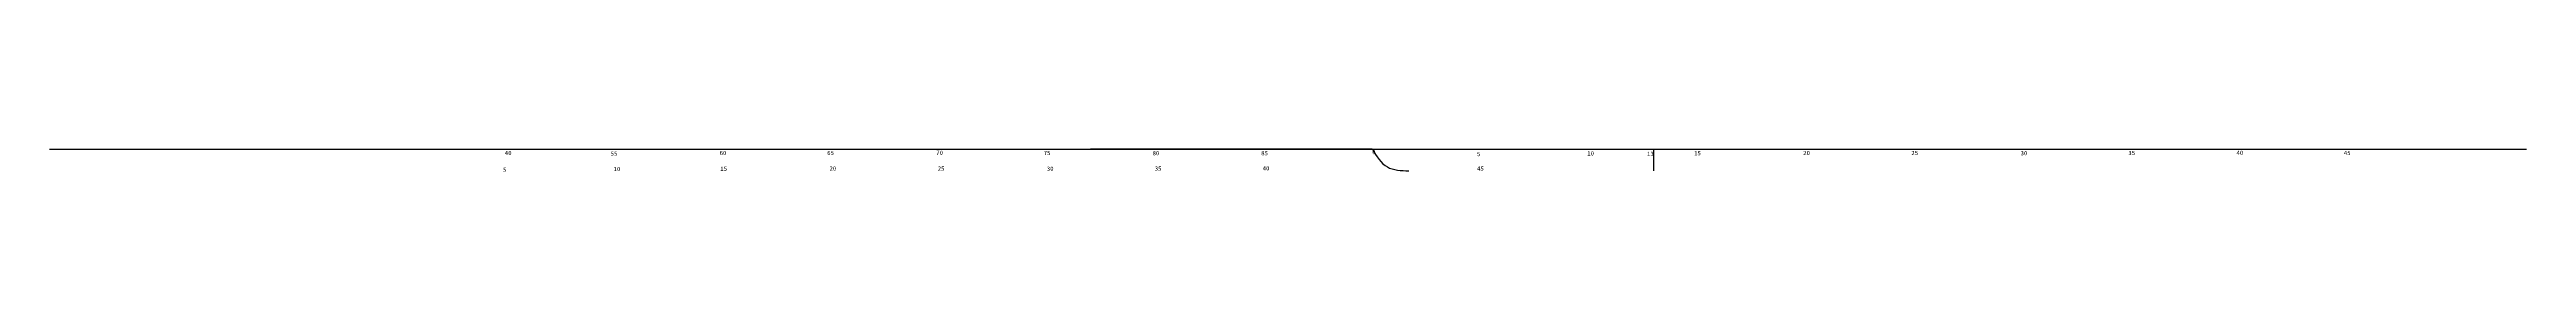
# Model space of a CAD drawing. Header units: millimetres. Extents: x 199 to 558, y 146 to 328.
# Drawn here: x 444 to 558.3, y 305 to 306 of the extents above; entities that cross this region are included whole.
import ezdxf

# ---------------------------------------------------------------- set-up
doc = ezdxf.new("R2010")
doc.units = ezdxf.units.MM
doc.styles.get("Standard").update_dxf_attribs({"font": ''})
doc.styles.get('Standard').set_extended_font_data('SimSun')

msp = doc.modelspace()

# ---------------------------------------------------------------- linework, layer by layer
for p, q in [((444, 306), (518.01, 306)), ((465.01, 306), (505.01, 306)), ((505.01, 306), (492.01, 306)), ((494.97, 306), (499.97, 306)), ((505.01, 306), (558.25, 306)), ((505.01, 306), (518.01, 306)), ((518.01, 305), (518.01, 306))]:
    msp.add_line(p, q)
at = {"start_tangent": (0.483497, -0.875346)}
msp.add_spline([(505.02, 306.01), (505.71, 305.18), (506.7, 305)], degree=3, dxfattribs=at)

# ---------------------------------------------------------------- texts
at = {"char_height": 0.2, "width": 2, "attachment_point": 1}
for s, insert in [('5', (464.92, 305.16)), ('40', (465, 305.93)), ('55', (469.88, 305.9)), ('10', (470.02, 305.19)), ('60', (474.91, 305.93)), ('15', (474.94, 305.2)), ('65', (479.87, 305.93)), ('20', (479.98, 305.21)), ('70', (484.9, 305.94)), ('25', (484.97, 305.21)), ('75', (489.86, 305.93)), ('30', (490, 305.2)), ('80', (494.88, 305.92)), ('35', (494.98, 305.21)), ('85', (499.89, 305.92)), ('40', (499.96, 305.22)), ('0', (505.01, 305.97)), ('5', (509.84, 305.88)), ('45', (509.85, 305.21)), ('10', (514.93, 305.91)), ('13', (517.69, 305.89)), ('15', (519.86, 305.92)), ('20', (524.89, 305.93)), ('25', (529.88, 305.93)), ('30', (534.92, 305.92)), ('35', (539.89, 305.93)), ('40', (544.88, 305.94)), ('45', (549.83, 305.93))]:
    msp.add_mtext(s, dxfattribs=dict(at, insert=insert))

doc.saveas('drawing.dxf')
